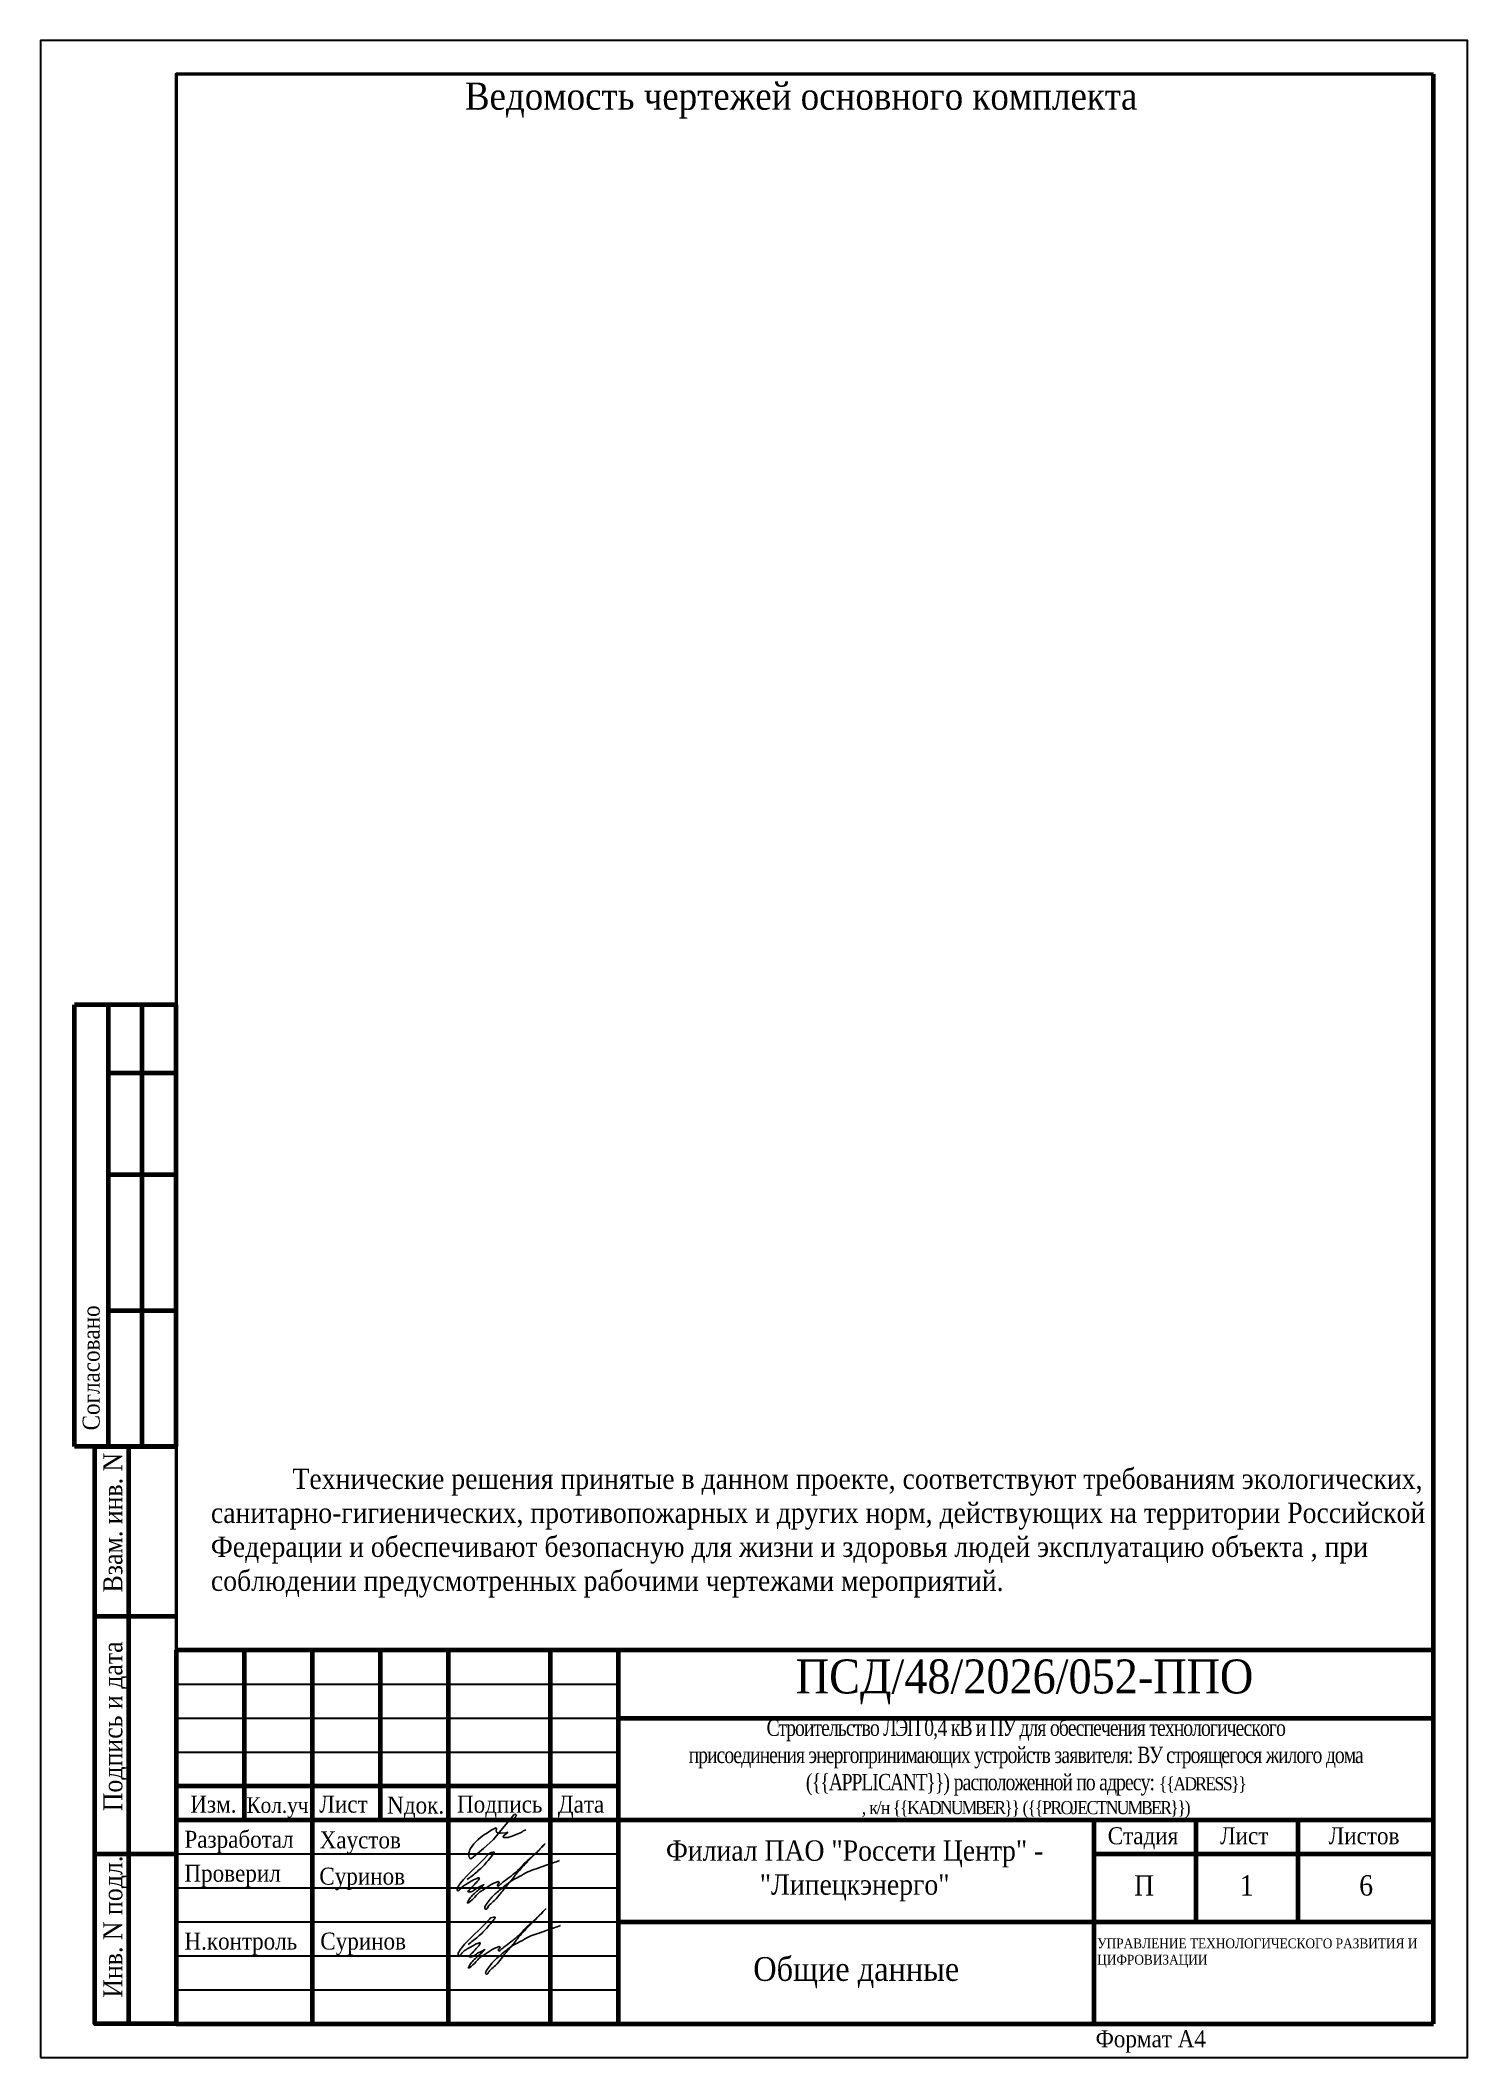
# Model space of a CAD drawing. Header units: millimetres. Extents: x 2174 to 9129, y 1758 to 2055.
# Drawn here: x 4273.7 to 4483.7, y 1758.5 to 2055.5 of the extents above; entities that cross this region are included whole.
import ezdxf

# ---------------------------------------------------------------- set-up
doc = ezdxf.new("R2010")
doc.units = ezdxf.units.MM
doc.layers.add('П', color=7, linetype='Continuous')
doc.layers.add('Чертеж', color=7, linetype='Continuous')
doc.styles.add('СПДС_BOLD', font='Times New Roman.ttf', dxfattribs={"width": 0.8})
doc.styles.add('стиль1', font='Times New Roman.ttf', dxfattribs={"width": 0.9, "height": 2})
doc.styles.add('стиль2', font='Times New Roman.ttf', dxfattribs={"width": 0.9, "height": 2.5})

msp = doc.modelspace()

# ---------------------------------------------------------------- texts
at = {"layer": 'Чертеж', "lineweight": 25, "style": 'стиль1', "width": 0.9}
for s, height, p in [('Ведомость чертежей основного комплекта  ', 4, (4336.167, 2045.276)), ('Изм.', 2.5, (4295.756, 1794.562)), ('Лист', 2.5, (4314.736, 1794.562)), ('Nдок.', 2.5, (4324.725, 1794.42)), ('Подпись', 2.5, (4335, 1794.562)), ('Дата', 2.5, (4349.842, 1794.562)), ('Кол.уч.', 2.3, (4304.027, 1794.527)), ('Стадия', 2.5, (4430.75, 1789.909)), ('Лист', 2.5, (4447.26, 1789.909)), ('Листов', 2.5, (4463.246, 1789.909)), ('П', 3, (4434.628, 1782.351)), ('1', 3, (4450.173, 1782.351)), ('6', 3, (4467.75, 1782.351)), ('Формат А4', 2.5, (4428.964, 1760.018))]:
    msp.add_text(s, height=height, dxfattribs=at).set_placement(p)
at = {"layer": 'Чертеж', "insert": (4298.797, 1845.215), "char_height": 3, "width": 185, "attachment_point": 1, "style": 'стиль2'}
msp.add_mtext('^IТехнические решения принятые в данном проекте, соответствуют требованиям экологических, санитарно-гигиенических, противопожарных и других норм, действующих на территории Российской Федерации и обеспечивают безопасную для жизни и здоровья людей эксплуатацию объекта , при соблюдении предусмотренных рабочими чертежами мероприятий.\\P\\P\\pxi16;      ', dxfattribs=at)
at = {"layer": 'Чертеж', "lineweight": 25, "attachment_point": 5}
for s, insert, char_height, width, style in [('ПСД/48/2026/052-ППО', (4418.508, 1813.803), 5, 119.88502, 'стиль2'), ('{\\T0.9;Строительство ЛЭП 0,4 кВ и ПУ для обеспечения технологического\\Pприсоединения энергопринимающих устройств заявителя: ВУ строящегося жилого дома (\\{\\{APPLICANT\\}\\}) расположенной по адресу: \\H0.8x;\\W0.9;\\T0.85;\\{\\{ADRESS\\}\\}\\P, к/н \\{\\{KADNUMBER\\}\\} (\\{\\{PROJECTNUMBER\\}\\})}', (4418.686, 1800.99), 2.4, 120.03319, 'СПДС_BOLD'), ('Филиал ПАО "Россети Центр" - "Липецкэнерго"', (4393.513, 1785.99, 0), 3, 70.37962, 'стиль1'), ('Общие данные', (4393.747, 1770.99), 3.5, 70.08803, 'стиль1'), ('\\pxql;{\\fTimes New Roman|b0|i0|c204|p16;\\H0.8x;УПРАВЛЕНИЕ ТЕХНОЛОГИЧЕСКОГО РАЗВИТИЯ И ЦИФРОВИЗАЦИИ}', (4456.299, 1773.882), 1.8, 54.19561, 'стиль2')]:
    msp.add_mtext(s, dxfattribs=dict(at, insert=insert, char_height=char_height, width=width, style=style))

# ---------------------------------------------------------------- blocks, each defined once
blk = doc.blocks.new('Штамп б')
at = {"lineweight": 70}
for points in [[(20, 0), (8, 0), (8, 85), (20, 85)], [(13, 0), (13, 85)], [(8, 60), (20, 60)], [(8, 25), (20, 25)]]:
    blk.add_lwpolyline(points, dxfattribs=at)
at = {"lineweight": 25, "style": 'стиль1', "width": 0.9}
for s, p in [('Взам. инв. N', (12.06, 63.49)), ('Подпись и дата', (12.06, 31.28)), ('Инв. N подл.', (12.06, 3.82))]:
    blk.add_text(s, height=2.8, rotation=90, dxfattribs=at).set_placement(p)
blk = doc.blocks.new('A$C5B0935FB')
at = {"lineweight": 70}
for p, q in [((20, 65), (5, 65)), ((5, 0), (5, 65)), ((10, 55), (10, 65)), ((15, 0), (15, 65)), ((20, 0), (20, 65)), ((10, 40), (10, 55)), ((10, 55), (20, 55)), ((10, 20), (10, 40)), ((10, 40), (20, 40)), ((10, 0), (10, 20)), ((10, 20), (20, 20)), ((10, 0), (5, 0)), ((15, 0), (10, 0)), ((20, 0), (15, 0)), ((15, 0), (15, 0))]:
    blk.add_line(p, q, dxfattribs=at)
at = {"lineweight": 25, "style": 'стиль1', "width": 0.9}
blk.add_text('Согласовано', height=2.5, rotation=90, dxfattribs=at).set_placement((8.72, 2.35))
blk = doc.blocks.new('A$C7F1F469D')
at = {"color": 5, "lineweight": 25}
blk.add_spline([(-0.1, 1.78), (1.34, 2.93), (2.75, 4.33), (3.55, 5.31), (3.81, 5.64), (3.86, 5.8), (3.66, 5.81), (3.25, 5.7), (2.89, 5.36), (-1.09, 1.26), (-1.29, 0.98), (-1.47, 0.67), (-1.59, 0.28), (-1.54, 0.16), (-0.98, 0.55), (-0.42, 1.01), (0.34, 1.44), (1.08, 1.86), (1.69, 1.97), (1.62, 1.83), (1.26, 1.37), (0.56, 0.61), (0.16, 0.22), (0, 0), (0.24, -0.04), (0.82, 0.16), (1.44, 0.58), (2.18, 0.95), (2.33, 1.04), (1.93, 0.58), (1.28, 0.02), (0.64, -0.58), (0.1, -1.31), (-0.06, -1.68), (0.13, -1.59), (0.39, -1.41), (1.23, -0.56), (1.62, -0.16), (2.27, 0.27), (2.82, 0.65), (3.41, 1.04), (3.83, 1.25), (4.1, 1.35), (4.33, 1.44), (4.56, 1.45), (4.6, 1.35), (4.48, 1.19), (4.35, 0.92), (4.39, 0.82), (4.59, 0.91), (5.09, 1.34), (6.19, 2.18), (7.41, 3.21), (8.36, 4.22), (9.62, 5.31), (10.99, 6.68), (11.27, 6.98), (9.83, 5.51), (8.6, 4.26), (7.7, 3.28), (7.2, 2.7), (6.74, 2.12), (6.16, 1.41), (5.49, 0.62), (4.74, -0.34), (3.92, -1.29), (3.19, -1.94), (2.91, -2.31), (2.67, -2.58), (2.52, -2.55), (2.49, -2.26), (2.69, -1.9), (3.27, -1.11), (3.8, -0.52), (4.48, 0.07), (5.33, 0.79), (5.97, 1.29), (6.7, 1.77), (7.56, 2.21), (8.83, 2.91), (10.02, 3.35), (11.36, 3.83), (12.55, 4.24), (13.47, 4.57)], degree=3, dxfattribs=at)
blk = doc.blocks.new('Штамп фамилии')
at = {"layer": 'Чертеж', "color": 5, "lineweight": -2}
blk.add_lwpolyline([(47.47, 1.66), (47.54, 1.79), (47.62, 1.93), (47.66, 2.01), (47.7, 2.07), (47.73, 2.13), (47.76, 2.19), (47.76, 2.23), (47.76, 2.32), (47.74, 2.37), (47.71, 2.39), (47.66, 2.4), (47.61, 2.4), (47.56, 2.39), (47.52, 2.38), (47.44, 2.34), (47.38, 2.3), (47.33, 2.24), (47.26, 2.13), (45.27, -0.3), (44.41, -1.31), (42.95, -2.62), (41.21, -4.09), (41.09, -4.15), (41.01, -4.12), (40.97, -4.09), (40.93, -4.02), (40.86, -3.9), (40.8, -3.74), (40.79, -3.59), (40.79, -3.44), (40.82, -3.28), (40.86, -3.13), (40.9, -3.03), (40.96, -2.83), (41.05, -2.63), (41.29, -2.27), (41.56, -1.95), (42.15, -1.36), (42.5, -1), (42.96, -0.67), (43.54, -0.31), (44.11, 0.04), (44.76, 0.4), (44.84, 0.38), (44.86, 0.35), (44.86, 0.3), (44.81, -0.06), (44.88, -0.21), (44.95, -0.28), (45, -0.32), (45.11, -0.38), (45.27, -0.4), (45.46, -0.4), (46.3, -0.35), (46.39, -0.27), (46.46, -0.24), (46.48, -0.25), (46.48, -0.28), (46.47, -0.31), (46.46, -0.34), (46.44, -0.36), (46.39, -0.4), (46.28, -0.48), (45.92, -0.78), (45.89, -0.84), (45.87, -0.89), (45.87, -0.96), (45.9, -1), (46.03, -1.01), (46.17, -1), (46.59, -1), (46.68, -0.99), (46.84, -0.94), (47.03, -0.86), (48.5, -0.28), (48.66, -0.16), (48.81, -0.05), (48.96, 0.03), (49.07, 0.06), (49.21, 0.13)], dxfattribs=at)
at = {"layer": 'Чертеж', "color": 67, "lineweight": -2, "true_color": 0x727430}
for p in [(40.67, -8.99), (40.81, -18.55)]:
    blk.add_blockref('A$C7F1F469D', p, dxfattribs=at)
at = {"color": 7, "char_height": 2.5, "attachment_point": 4, "style": 'стиль1'}
for s, insert, width in [(' Разработал', (-1.9, -1.68), 17), ('Хаустов', (18.85, -1.78), 20), (' Проверил', (-1.9, -6.68), 17), (' Суринов', (17.96, -7.12), 20), (' Н.контроль', (-1.9, -16.68), 17), (' Суринов', (18.1, -16.68), 20)]:
    blk.add_mtext(s, dxfattribs=dict(at, insert=insert, width=width))
blk = doc.blocks.new('A$C31D65421')
blk.add_blockref('Штамп фамилии', (2.24, 18.43))

# ---------------------------------------------------------------- linework, layer by layer
at = {"layer": 'П', "linetype": 'Continuous', "lineweight": 0}
msp.add_lwpolyline([(4273.703, 2055.49), (4483.703, 2055.49), (4483.703, 1758.49), (4273.703, 1758.49)], close=True, dxfattribs=at)
at = {"layer": 'П', "lineweight": 30}
msp.add_lwpolyline([(4273.703, 1758.49), (4483.703, 1758.49), (4483.703, 2055.49), (4273.703, 2055.49)], close=True, dxfattribs=at)
at = {"layer": 'Чертеж', "lineweight": 70}
for p, q in [((4478.703, 1763.49), (4478.703, 2050.49)), ((4478.703, 1818.49), (4293.703, 1818.49)), ((4293.703, 1818.49), (4293.703, 1763.49))]:
    msp.add_line(p, q, dxfattribs=at)
at = {"layer": 'Чертеж', "lineweight": 50}
msp.add_lwpolyline([(4478.703, 2050.49), (4293.703, 2050.49), (4293.703, 1763.49)], dxfattribs=at)
at = {"layer": 'Чертеж', "lineweight": 70}
for points in [[(4303.703, 1818.49), (4303.703, 1793.49)], [(4313.703, 1818.49), (4313.703, 1763.49)], [(4323.703, 1818.49), (4323.703, 1793.49)], [(4333.703, 1818.49), (4333.703, 1763.49)], [(4348.703, 1818.49), (4348.703, 1763.49)], [(4358.703, 1818.49), (4358.703, 1763.49)], [(4358.703, 1808.49), (4478.703, 1808.49)], [(4293.703, 1798.49), (4358.703, 1798.49)], [(4293.703, 1793.49), (4478.703, 1793.49)], [(4428.703, 1793.49), (4428.703, 1763.49)], [(4443.703, 1793.49), (4443.703, 1778.49)], [(4458.703, 1793.49), (4458.703, 1778.49)], [(4428.703, 1788.49), (4478.703, 1788.49)], [(4358.703, 1778.49), (4478.703, 1778.49)], [(4293.703, 1763.49), (4478.703, 1763.49)]]:
    msp.add_lwpolyline(points, dxfattribs=at)
at = {"layer": 'Чертеж', "lineweight": 30}
for points in [[(4293.703, 1813.49), (4358.703, 1813.49)], [(4293.703, 1808.49), (4358.703, 1808.49)], [(4293.703, 1803.49), (4358.703, 1803.49)], [(4293.703, 1788.49), (4358.703, 1788.49)], [(4293.703, 1783.49), (4358.703, 1783.49)], [(4293.703, 1778.49), (4358.703, 1778.49)], [(4293.703, 1773.49), (4358.703, 1773.49)], [(4293.703, 1768.49), (4358.703, 1768.49)]]:
    msp.add_lwpolyline(points, dxfattribs=at)

# ---------------------------------------------------------------- block references
at = {"layer": 'Чертеж'}
msp.add_blockref('A$C5B0935FB', (4273.703, 1848.49), dxfattribs=at)
at = {"layer": 'Чертеж', "lineweight": 25}
msp.add_blockref('Штамп б', (4273.703, 1763.49), dxfattribs=at)
at = {"layer": 'Чертеж', "linetype": 'Continuous', "lineweight": 0}
msp.add_blockref('A$C31D65421', (4293.703, 1773.49), dxfattribs=at)

msp.set_redraw_order([(e.dxf.handle, doc.entitydb.next_handle()) for e in msp.query("TEXT MTEXT ATTDEF DIMENSION ARC_DIMENSION")])  # texts and dimensions are drawn at this point

doc.saveas('drawing.dxf')
